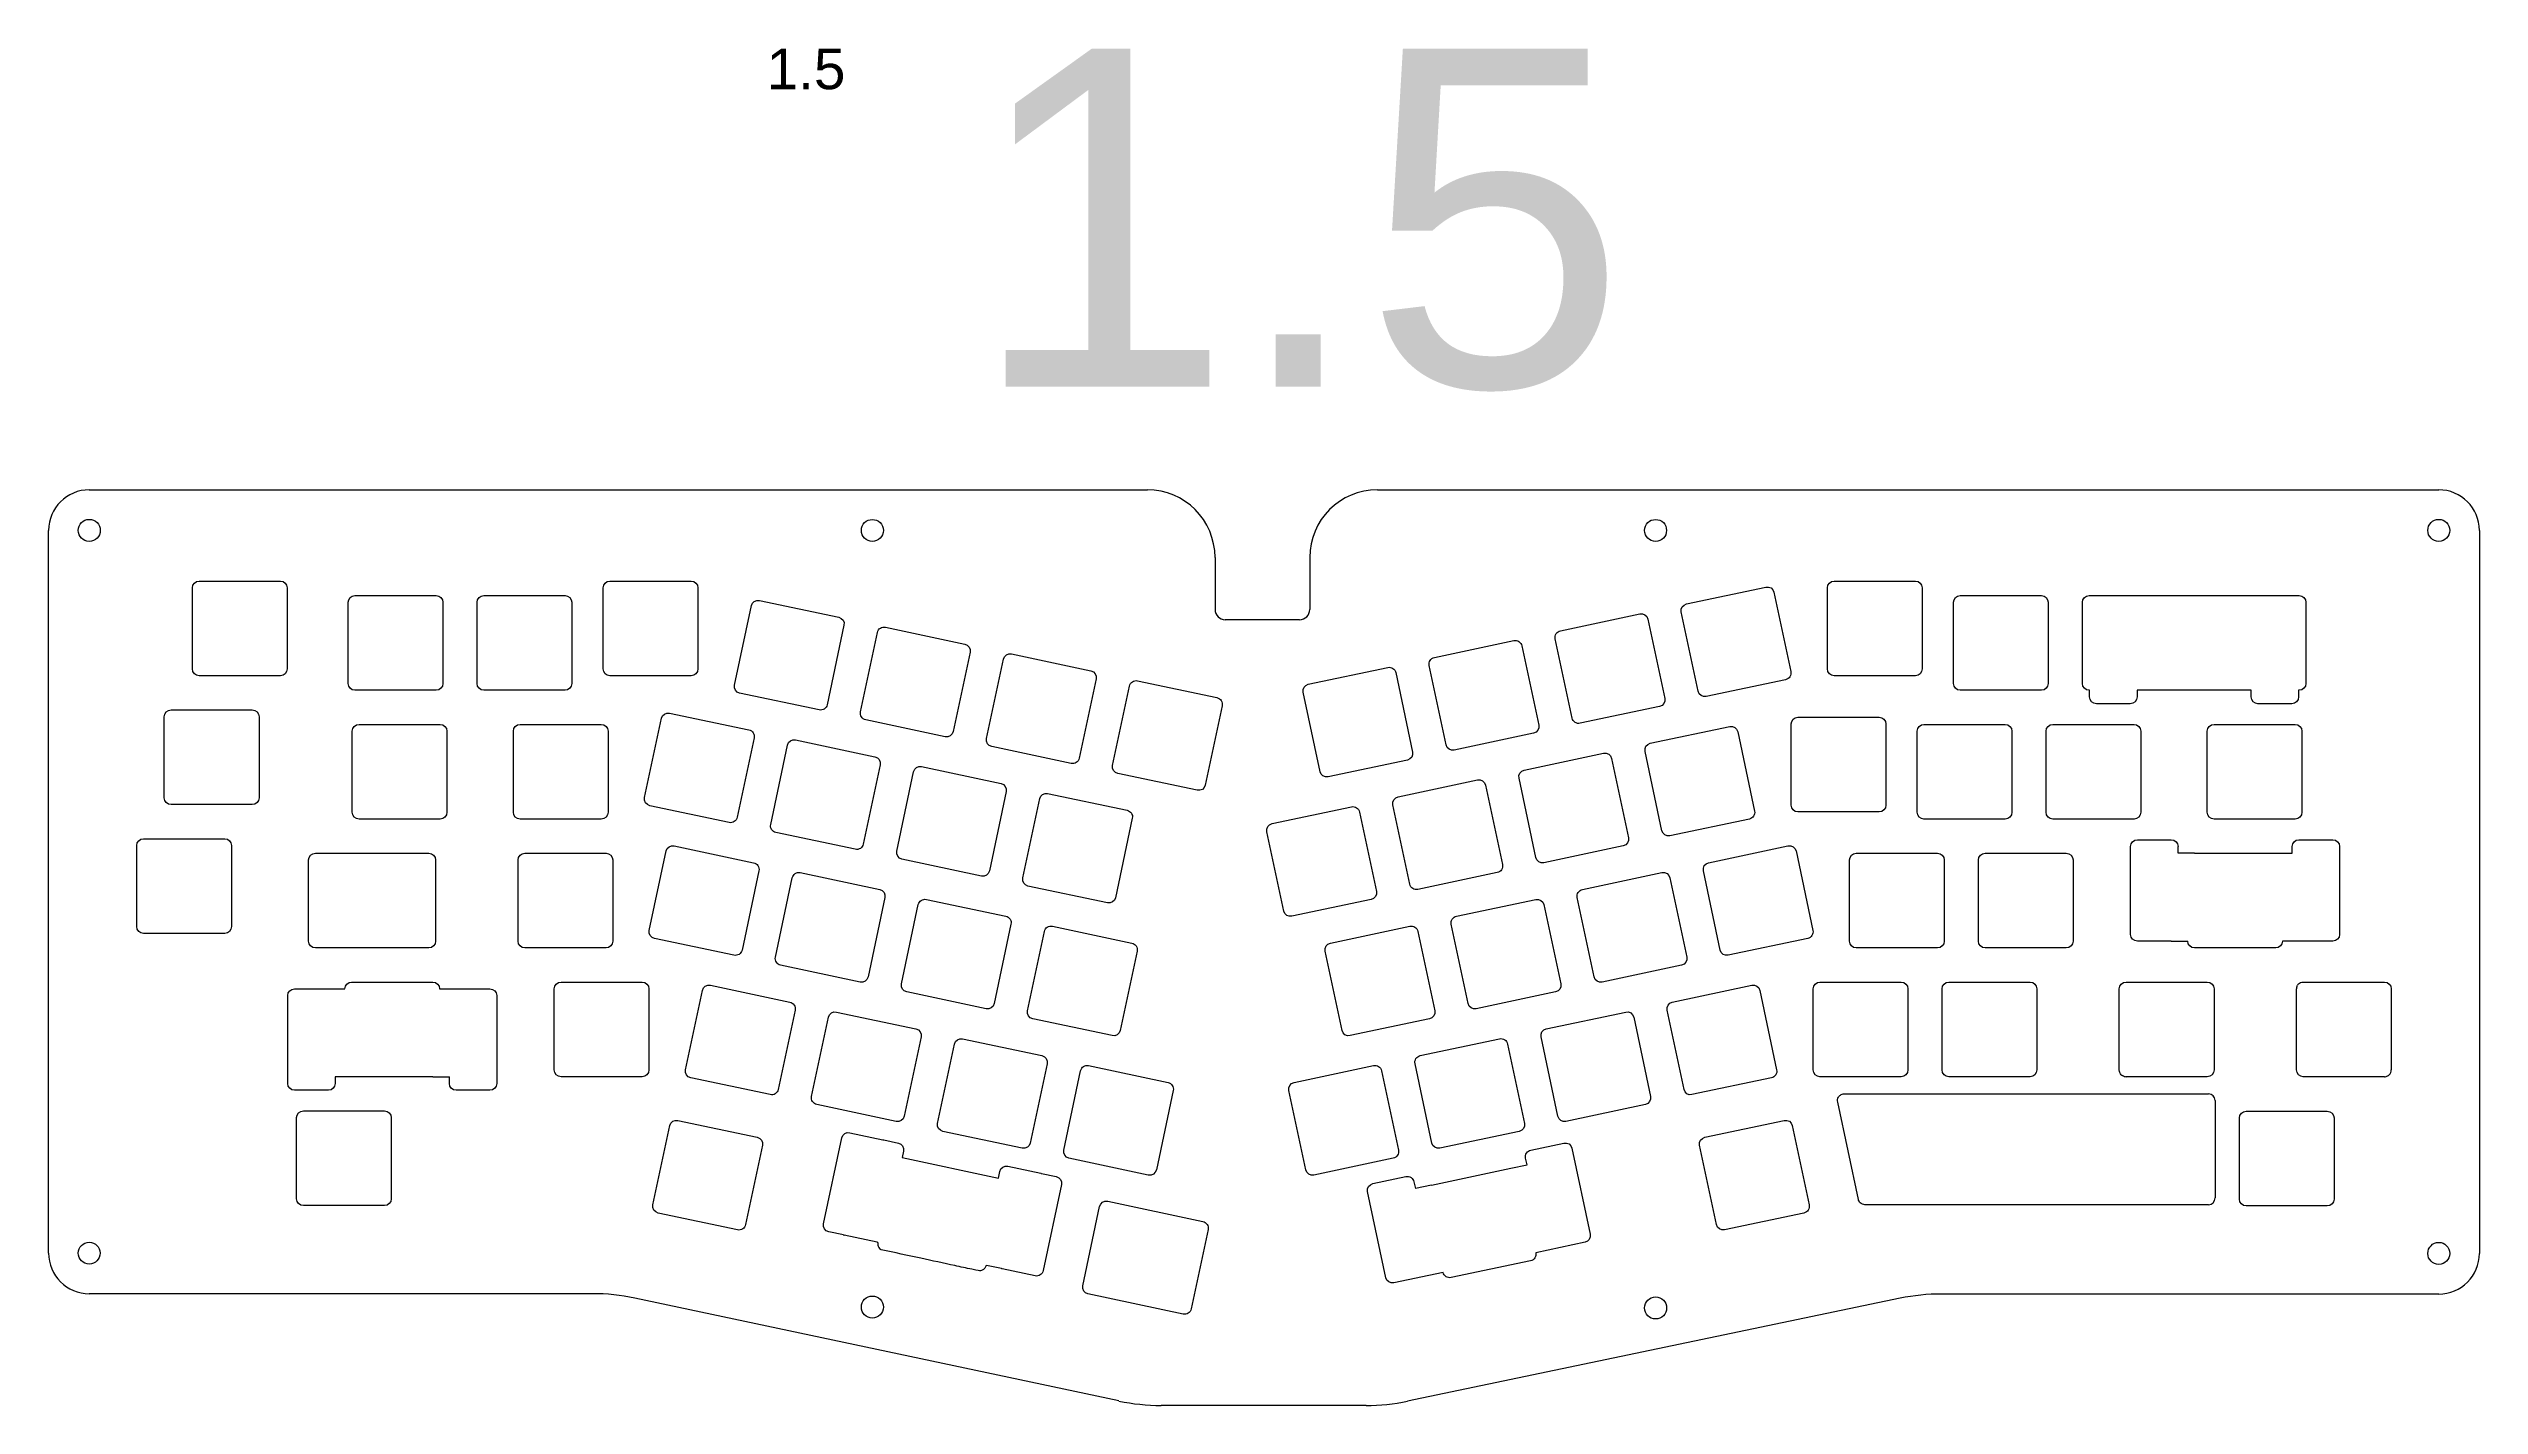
# Model space of a CAD drawing. Header units: millimetres. Extents: x -1511 to 747, y -483 to 541.
# Drawn here: x -406.1 to -46.8, y 69.4 to 270 of the extents above; entities that cross this region are included whole.
import ezdxf

# ---------------------------------------------------------------- set-up
doc = ezdxf.new("R2010")
doc.units = ezdxf.units.MM
doc.layers.get('0').update_dxf_attribs({"lineweight": 25, "true_color": 0xffffff})
doc.styles.add('textstyle0', font='')
doc.styles.add('textstyle1', font='')
doc.styles.get('textstyle0').set_extended_font_data('Arial')
doc.styles.get('textstyle1').set_extended_font_data('Arial')

msp = doc.modelspace()

# ---------------------------------------------------------------- texts
at = {"char_height": 1, "attachment_point": 1}
for s, insert, style in [('\\H6;1.5', (-300, 270), 'textstyle1'), ('\\H50;1.5', (-270, 270), 'textstyle0')]:
    msp.add_mtext(s, dxfattribs=dict(at, insert=insert, style=style))

# ---------------------------------------------------------------- linework, layer by layer
for p, q in [((-400.13, 204.76), (-243.72, 204.76)), ((-209.72, 204.76), (-52.83, 204.76)), ((-406.13, 91.9), (-406.13, 198.76)), ((-46.83, 198.76), (-46.83, 91.85)), ((-233.72, 194.76), (-233.72, 187.06)), ((-219.72, 194.76), (-219.72, 187.06)), ((-383.87, 191.27), (-371.87, 191.27)), ((-323.16, 191.27), (-311.16, 191.27)), ((-142.2, 191.27), (-130.2, 191.27)), ((-384.87, 178.27), (-384.87, 190.27)), ((-370.87, 190.27), (-370.87, 178.27)), ((-361.85, 176.13), (-361.85, 188.13)), ((-360.85, 189.13), (-348.85, 189.13)), ((-347.85, 188.13), (-347.85, 176.13)), ((-342.8, 176.13), (-342.8, 188.13)), ((-341.8, 189.13), (-329.8, 189.13)), ((-328.8, 188.13), (-328.8, 176.13)), ((-324.16, 178.27), (-324.16, 190.27)), ((-310.16, 190.27), (-310.16, 178.27)), ((-304.76, 175.9), (-302.26, 187.64)), ((-301.07, 188.41), (-289.34, 185.91)), ((-164.03, 187.89), (-152.29, 190.38)), ((-151.1, 189.62), (-148.61, 177.88)), ((-143.2, 178.27), (-143.2, 190.27)), ((-129.2, 190.27), (-129.2, 178.27)), ((-124.57, 176.13), (-124.57, 188.13)), ((-123.57, 189.13), (-111.57, 189.13)), ((-110.57, 188.13), (-110.57, 176.13)), ((-105.52, 176.13), (-105.52, 188.13)), ((-104.52, 189.13), (-73.47, 189.13)), ((-72.47, 188.13), (-72.47, 176.13)), ((-288.57, 184.73), (-291.06, 172.99)), ((-286.12, 171.94), (-283.63, 183.67)), ((-282.44, 184.44), (-270.7, 181.95)), ((-221.22, 185.56), (-232.22, 185.56)), ((-182.66, 183.93), (-170.92, 186.43)), ((-169.73, 185.65), (-167.24, 173.92)), ((-162.3, 174.97), (-164.8, 186.7)), ((-269.93, 180.76), (-272.43, 169.03)), ((-267.49, 167.98), (-265, 179.71)), ((-263.81, 180.49), (-252.07, 177.98)), ((-201.29, 179.97), (-189.56, 182.46)), ((-188.37, 181.69), (-185.87, 169.96)), ((-180.94, 171.01), (-183.43, 182.74)), ((-371.87, 177.27), (-383.87, 177.27)), ((-311.16, 177.27), (-323.16, 177.27)), ((-251.3, 176.8), (-253.79, 165.07)), ((-245.17, 176.52), (-233.44, 174.03)), ((-219.93, 176.01), (-208.19, 178.5)), ((-207, 177.73), (-204.51, 165.99)), ((-199.57, 167.04), (-202.06, 178.78)), ((-149.38, 176.69), (-161.12, 174.19)), ((-130.2, 177.27), (-142.2, 177.27)), ((-348.85, 175.13), (-360.85, 175.13)), ((-329.8, 175.13), (-341.8, 175.13)), ((-292.25, 172.22), (-303.99, 174.71)), ((-248.86, 164.01), (-246.36, 175.75)), ((-232.67, 172.84), (-235.16, 161.1)), ((-218.2, 163.08), (-220.7, 174.82)), ((-168.01, 172.73), (-179.75, 170.24)), ((-111.57, 175.13), (-123.57, 175.13)), ((-104.44, 175.13), (-104.52, 175.13)), ((-104.44, 174.13), (-104.44, 175.13)), ((-98.43, 173.13), (-103.43, 173.13)), ((-80.56, 175.13), (-97.44, 175.13)), ((-97.44, 175.13), (-97.44, 174.13)), ((-80.56, 174.13), (-80.56, 175.13)), ((-74.56, 173.13), (-79.56, 173.13)), ((-73.47, 175.13), (-73.56, 175.13)), ((-73.56, 175.13), (-73.56, 174.13)), ((-389.03, 159.22), (-389.03, 171.22)), ((-388.03, 172.22), (-376.03, 172.22)), ((-375.03, 171.22), (-375.03, 159.22)), ((-361.25, 157.08), (-361.25, 169.08)), ((-360.25, 170.08), (-348.25, 170.08)), ((-347.25, 169.08), (-347.25, 157.08)), ((-337.44, 157.08), (-337.44, 169.08)), ((-336.44, 170.08), (-324.44, 170.08)), ((-323.44, 169.08), (-323.44, 157.08)), ((-318.04, 159.25), (-315.54, 170.99)), ((-314.36, 171.75), (-302.62, 169.26)), ((-273.61, 168.25), (-285.35, 170.75)), ((-169.39, 167.28), (-157.65, 169.78)), ((-156.46, 169), (-153.97, 157.27)), ((-148.56, 158.14), (-148.56, 170.14)), ((-147.56, 171.14), (-135.56, 171.14)), ((-134.56, 170.14), (-134.56, 158.14)), ((-129.93, 157.08), (-129.93, 169.08)), ((-128.93, 170.08), (-116.93, 170.08)), ((-115.93, 169.08), (-115.93, 157.08)), ((-110.88, 157.08), (-110.88, 169.08)), ((-109.88, 170.08), (-97.88, 170.08)), ((-96.88, 169.08), (-96.88, 157.08)), ((-87.06, 157.08), (-87.06, 169.08)), ((-86.06, 170.08), (-74.06, 170.08)), ((-73.06, 169.08), (-73.06, 157.08)), ((-301.85, 168.07), (-304.34, 156.34)), ((-299.4, 155.29), (-296.91, 167.02)), ((-295.72, 167.8), (-283.99, 165.3)), ((-254.98, 164.3), (-266.72, 166.79)), ((-186.64, 168.77), (-198.38, 166.28)), ((-188.02, 163.32), (-176.28, 165.81)), ((-167.66, 154.36), (-170.16, 166.09)), ((-283.21, 164.11), (-285.71, 152.38)), ((-280.77, 151.32), (-278.27, 163.07)), ((-277.09, 163.83), (-265.35, 161.34)), ((-236.35, 160.33), (-248.09, 162.83)), ((-205.28, 164.81), (-217.02, 162.31)), ((-206.65, 159.36), (-194.92, 161.86)), ((-186.29, 150.39), (-188.79, 162.13)), ((-175.1, 165.04), (-172.6, 153.3)), ((-376.03, 158.22), (-388.03, 158.22)), ((-264.58, 160.15), (-267.08, 148.41)), ((-262.13, 147.37), (-259.64, 159.1)), ((-258.46, 159.87), (-246.72, 157.38)), ((-204.93, 146.44), (-207.43, 158.17)), ((-193.73, 161.08), (-191.24, 149.35)), ((-348.25, 156.08), (-360.25, 156.08)), ((-324.44, 156.08), (-336.44, 156.08)), ((-305.53, 155.57), (-317.27, 158.06)), ((-245.95, 156.19), (-248.44, 144.45)), ((-225.29, 155.4), (-213.55, 157.89)), ((-212.36, 157.12), (-209.87, 145.38)), ((-154.74, 156.08), (-166.48, 153.59)), ((-135.56, 157.14), (-147.56, 157.14)), ((-116.93, 156.08), (-128.93, 156.08)), ((-97.88, 156.08), (-109.88, 156.08)), ((-74.06, 156.08), (-86.06, 156.08)), ((-393.1, 140.17), (-393.1, 152.17)), ((-392.1, 153.17), (-380.1, 153.17)), ((-379.1, 152.17), (-379.1, 140.17)), ((-366.7, 151.03), (-349.94, 151.03)), ((-335.74, 151.03), (-323.74, 151.03)), ((-317.34, 139.62), (-314.84, 151.36)), ((-313.65, 152.13), (-301.92, 149.63)), ((-286.9, 151.61), (-298.63, 154.1)), ((-223.56, 142.47), (-226.06, 154.21)), ((-173.37, 152.12), (-185.11, 149.62)), ((-160.77, 149.63), (-149.03, 152.13)), ((-147.84, 151.36), (-145.35, 139.62)), ((-138.94, 151.03), (-126.94, 151.03)), ((-119.89, 151.03), (-107.89, 151.03)), ((-98.38, 139.03), (-98.38, 152.03)), ((-97.38, 153.03), (-92.38, 153.03)), ((-91.38, 151.03), (-91.38, 152.03)), ((-88.94, 151.03), (-91.38, 151.03)), ((-88.94, 151.03), (-76.94, 151.03)), ((-76.94, 151.03), (-74.5, 151.03)), ((-74.5, 151.03), (-74.5, 152.03)), ((-73.5, 153.03), (-68.51, 153.03)), ((-67.5, 152.03), (-67.5, 139.03)), ((-367.7, 138.03), (-367.7, 150.03)), ((-348.94, 150.03), (-348.94, 138.03)), ((-336.74, 138.03), (-336.74, 150.03)), ((-322.74, 150.03), (-322.74, 138.03)), ((-301.15, 148.44), (-303.64, 136.71)), ((-298.7, 135.66), (-296.21, 147.39)), ((-295.02, 148.16), (-283.28, 145.67)), ((-268.26, 147.65), (-280, 150.14)), ((-192.01, 148.16), (-203.74, 145.67)), ((-179.4, 145.67), (-167.66, 148.16)), ((-166.48, 147.39), (-163.98, 135.66)), ((-159.04, 136.71), (-161.54, 148.44)), ((-139.94, 138.03), (-139.94, 150.03)), ((-125.94, 150.03), (-125.94, 138.03)), ((-120.89, 138.03), (-120.89, 150.03)), ((-106.89, 150.03), (-106.89, 138.03)), ((-282.51, 144.48), (-285.01, 132.74)), ((-276.39, 144.2), (-264.65, 141.71)), ((-249.63, 143.68), (-261.37, 146.18)), ((-210.64, 144.2), (-222.38, 141.7)), ((-198.03, 141.71), (-186.29, 144.2)), ((-177.68, 132.74), (-180.17, 144.48)), ((-280.07, 131.7), (-277.58, 143.43)), ((-263.88, 140.52), (-266.37, 128.79)), ((-257.75, 140.24), (-246.02, 137.75)), ((-216.67, 137.75), (-204.93, 140.24)), ((-196.31, 128.79), (-198.8, 140.52)), ((-185.11, 143.43), (-182.61, 131.7)), ((-380.1, 139.17), (-392.1, 139.17)), ((-349.94, 137.03), (-366.7, 137.03)), ((-323.74, 137.03), (-335.74, 137.03)), ((-304.83, 135.94), (-316.57, 138.43)), ((-261.44, 127.73), (-258.94, 139.47)), ((-245.25, 136.56), (-247.74, 124.82)), ((-214.94, 124.82), (-217.44, 136.56)), ((-203.74, 139.47), (-201.25, 127.73)), ((-146.12, 138.43), (-157.86, 135.94)), ((-126.94, 137.03), (-138.94, 137.03)), ((-107.89, 137.03), (-119.89, 137.03)), ((-92.38, 138.03), (-97.38, 138.03)), ((-92.38, 138.03), (-89.94, 138.03)), ((-76.94, 137.03), (-88.94, 137.03)), ((-73.5, 138.03), (-75.94, 138.03)), ((-68.51, 138.03), (-73.5, 138.03)), ((-286.19, 131.98), (-297.93, 134.47)), ((-164.75, 134.47), (-176.49, 131.98)), ((-370.78, 116.98), (-370.78, 129.98)), ((-369.78, 130.98), (-364.78, 130.98)), ((-364.78, 130.98), (-362.34, 130.98)), ((-361.34, 131.98), (-349.34, 131.98)), ((-348.34, 130.98), (-345.9, 130.98)), ((-345.9, 130.98), (-340.9, 130.98)), ((-339.9, 129.98), (-339.9, 116.98)), ((-331.39, 118.98), (-331.39, 130.98)), ((-330.39, 131.98), (-318.39, 131.98)), ((-317.39, 130.98), (-317.39, 118.98)), ((-311.99, 119.01), (-309.49, 130.74)), ((-308.31, 131.52), (-296.57, 129.02)), ((-267.56, 128.01), (-279.3, 130.51)), ((-183.38, 130.51), (-195.12, 128.01)), ((-166.13, 129.02), (-154.39, 131.52)), ((-153.2, 130.74), (-150.71, 119.01)), ((-145.3, 118.98), (-145.3, 130.98)), ((-144.3, 131.98), (-132.3, 131.98)), ((-131.3, 130.98), (-131.3, 118.98)), ((-126.25, 118.98), (-126.25, 130.98)), ((-125.25, 131.98), (-113.25, 131.98)), ((-112.25, 130.98), (-112.25, 118.98)), ((-100.06, 118.98), (-100.06, 130.98)), ((-99.06, 131.98), (-87.06, 131.98)), ((-86.06, 130.98), (-86.06, 118.98)), ((-73.86, 118.98), (-73.86, 130.98)), ((-72.86, 131.98), (-60.86, 131.98)), ((-59.86, 130.98), (-59.86, 118.98)), ((-295.8, 127.83), (-298.29, 116.1)), ((-293.35, 115.05), (-290.86, 126.79)), ((-289.67, 127.55), (-277.94, 125.06)), ((-248.93, 124.06), (-260.67, 126.55)), ((-202.02, 126.55), (-213.76, 124.06)), ((-184.76, 125.06), (-173.02, 127.55)), ((-171.84, 126.79), (-169.34, 115.05)), ((-164.4, 116.1), (-166.9, 127.83)), ((-277.16, 123.88), (-279.66, 112.13)), ((-274.72, 111.09), (-272.22, 122.82)), ((-271.04, 123.59), (-259.3, 121.1)), ((-203.39, 121.1), (-191.66, 123.59)), ((-190.47, 122.82), (-187.97, 111.09)), ((-183.03, 112.13), (-185.53, 123.88)), ((-258.53, 119.91), (-261.03, 108.18)), ((-256.08, 107.13), (-253.59, 118.86)), ((-252.4, 119.63), (-240.67, 117.14)), ((-222.03, 117.14), (-210.29, 119.63)), ((-209.1, 118.86), (-206.61, 107.13)), ((-201.67, 108.18), (-204.16, 119.91)), ((-364.78, 115.98), (-369.78, 115.98)), ((-363.78, 117.98), (-363.78, 116.98)), ((-361.34, 117.98), (-363.78, 117.98)), ((-349.34, 117.98), (-361.34, 117.98)), ((-349.34, 117.98), (-346.9, 117.98)), ((-346.9, 116.98), (-346.9, 117.98)), ((-340.9, 115.98), (-345.9, 115.98)), ((-318.39, 117.98), (-330.39, 117.98)), ((-299.48, 115.33), (-311.22, 117.82)), ((-239.9, 115.95), (-242.39, 104.21)), ((-220.3, 104.21), (-222.8, 115.95)), ((-151.48, 117.82), (-163.22, 115.33)), ((-132.3, 117.98), (-144.3, 117.98)), ((-140.7, 115.45), (-86.89, 115.45)), ((-113.25, 117.98), (-125.25, 117.98)), ((-99.66, 118.18), (-99.66, 118.18)), ((-99.53, 118.1), (-99.54, 118.1)), ((-87.06, 117.98), (-99.06, 117.98)), ((-60.86, 117.98), (-72.86, 117.98)), ((-60.38, 118.1), (-60.39, 118.1)), ((-369.48, 99.93), (-369.48, 111.93)), ((-368.48, 112.93), (-356.48, 112.93)), ((-355.48, 111.93), (-355.48, 99.93)), ((-313.11, 111.52), (-301.38, 109.03)), ((-280.85, 111.37), (-292.58, 113.86)), ((-170.11, 113.86), (-181.85, 111.37)), ((-161.32, 109.03), (-149.58, 111.52)), ((-138.63, 99.85), (-141.68, 114.24)), ((-85.89, 114.45), (-85.89, 100.06)), ((-82.31, 99.88), (-82.31, 111.88)), ((-81.31, 112.88), (-69.31, 112.88)), ((-68.31, 111.88), (-68.31, 99.88)), ((-316.8, 99.02), (-314.3, 110.76)), ((-300.61, 107.85), (-303.1, 96.11)), ((-291.6, 96.22), (-288.9, 108.94)), ((-287.71, 109.71), (-282.82, 108.67)), ((-282.7, 108.64), (-280.53, 108.18)), ((-262.21, 107.4), (-273.95, 109.9)), ((-188.75, 109.9), (-200.48, 107.4)), ((-187.04, 107.14), (-182.15, 108.18)), ((-159.59, 96.11), (-162.09, 107.85)), ((-148.39, 110.76), (-145.9, 99.02)), ((-279.76, 106.99), (-279.97, 106.02)), ((-279.97, 106.02), (-265.75, 102.99)), ((-264.35, 104.74), (-259.46, 103.71)), ((-243.58, 103.44), (-255.32, 105.94)), ((-207.38, 105.94), (-219.12, 103.44)), ((-201.72, 101.97), (-189.99, 104.47)), ((-189.99, 104.47), (-187.6, 104.97)), ((-187.6, 104.97), (-187.81, 105.95)), ((-180.96, 107.4), (-178.26, 94.69)), ((-265.75, 102.99), (-265.54, 103.98)), ((-259.35, 103.68), (-257.18, 103.21)), ((-256.41, 102.03), (-259.11, 89.31)), ((-208.46, 88.27), (-211.17, 100.99)), ((-210.4, 102.17), (-205.51, 103.21)), ((-204.32, 102.44), (-204.11, 101.46)), ((-201.72, 101.97), (-204.11, 101.46)), ((-356.48, 98.93), (-368.48, 98.93)), ((-304.29, 95.34), (-316.02, 97.83)), ((-253.28, 87.05), (-250.78, 98.79)), ((-249.59, 99.56), (-235.53, 96.57)), ((-146.67, 97.83), (-158.41, 95.34)), ((-86.89, 99.06), (-137.65, 99.06)), ((-69.31, 98.88), (-81.31, 98.88)), ((-288.66, 94.58), (-290.83, 95.04)), ((-283.65, 93.5), (-288.54, 94.55)), ((-234.76, 95.38), (-237.25, 83.65)), ((-179.03, 93.5), (-186.31, 91.96)), ((-267.57, 90.1), (-267.57, 90.09)), ((-265.3, 89.61), (-267.48, 90.07)), ((-187.08, 90.77), (-198.81, 88.28)), ((-260.3, 88.54), (-265.19, 89.58)), ((-200, 89.05), (-207.28, 87.5)), ((-325.73, 85.9), (-400.13, 85.9)), ((-247.93, 70.04), (-319.5, 85.25)), ((-238.44, 82.88), (-252.5, 85.87)), ((-132.46, 85.22), (-205.26, 70.02)), ((-52.83, 85.85), (-126.33, 85.85)), ((-211.39, 69.38), (-241.69, 69.38))]:
    msp.add_line(p, q)
for centre, radius in [((-400.13, 198.76), 1.63), ((-284.37, 198.76), 1.62), ((-168.6, 198.76), 1.62), ((-52.83, 198.76), 1.63), ((-400.13, 91.9), 1.62), ((-52.83, 91.85), 1.63), ((-284.37, 83.92), 1.63), ((-168.6, 83.8), 1.63)]:
    msp.add_circle(centre, radius)
for centre, radius, start, end in [((-400.13, 198.76), 6, 90, 180), ((-243.72, 194.76), 10, 0, 90), ((-209.72, 194.76), 10, 90, 180), ((-52.83, 198.76), 6, 0, 90), ((-232.22, 187.06), 1.5, 180, 270), ((-221.22, 187.06), 1.5, 270, 0), ((-86.89, 114.45), 1, 0, 90), ((-86.89, 100.06), 1, 270, 0), ((-400.13, 91.9), 6, 180, 270), ((-52.83, 91.85), 6, 270, 0), ((-325.73, 55.9), 30, 78.0043, 90), ((-126.33, 55.85), 30, 90, 101.7943), ((-241.69, 99.38), 30, 258.0043, 270), ((-211.39, 99.38), 30, 270, 281.7943)]:
    msp.add_arc(centre, radius, start, end)
for centre, major_axis, ratio, start_param, end_param in [((-73.51, 131.14), (-0.141, -0.574), 0.559465, 4.610476, 5.12733), ((-73.04, 130.39), (0.23, -1.46), 0.586085, 3.51913, 3.75075), ((-60.78, 119), (0.152, -0.959), 0.939405, 0.58021, 1.404567), ((-99.42, 119.72), (0.71, -1.67), 0.680199, 5.772692, 6.003015), ((-60.84, 118.89), (0.938, 0.211), 0.942037, 4.477952, 4.98992), ((-60.76, 118.57), (0.77, 0.253), 0.723613, 4.975963, 5.352476), ((-288.5, 94.66), (0.283, -0.039), 0.421836, 4.184153, 4.615272)]:
    msp.add_ellipse(centre, major_axis=major_axis, ratio=ratio, start_param=start_param, end_param=end_param)
for points in [[(-384.87, 190.27), (-384.87, 190.82), (-384.42, 191.27), (-383.87, 191.27)], [(-371.87, 191.27), (-371.32, 191.27), (-370.87, 190.82), (-370.87, 190.27)], [(-324.16, 190.27), (-324.16, 190.82), (-323.72, 191.27), (-323.16, 191.27)], [(-311.16, 191.27), (-310.61, 191.27), (-310.16, 190.82), (-310.16, 190.27)], [(-152.29, 190.38), (-151.75, 190.5), (-151.22, 190.16), (-151.1, 189.62)], [(-143.2, 190.27), (-143.2, 190.82), (-142.75, 191.27), (-142.2, 191.27)], [(-130.2, 191.27), (-129.65, 191.27), (-129.2, 190.82), (-129.2, 190.27)], [(-361.85, 188.13), (-361.85, 188.68), (-361.41, 189.13), (-360.85, 189.13)], [(-348.85, 189.13), (-348.3, 189.13), (-347.85, 188.68), (-347.85, 188.13)], [(-342.8, 188.13), (-342.8, 188.68), (-342.36, 189.13), (-341.8, 189.13)], [(-329.8, 189.13), (-329.25, 189.13), (-328.8, 188.68), (-328.8, 188.13)], [(-302.26, 187.64), (-302.15, 188.18), (-301.62, 188.52), (-301.07, 188.41)], [(-164.8, 186.7), (-164.91, 187.24), (-164.57, 187.77), (-164.03, 187.89)], [(-124.57, 188.13), (-124.57, 188.68), (-124.12, 189.13), (-123.57, 189.13)], [(-111.57, 189.13), (-111.02, 189.13), (-110.57, 188.68), (-110.57, 188.13)], [(-105.52, 188.13), (-105.52, 188.68), (-105.07, 189.13), (-104.52, 189.13)], [(-73.47, 189.13), (-72.92, 189.13), (-72.47, 188.68), (-72.47, 188.13)], [(-289.34, 185.91), (-288.8, 185.79), (-288.45, 185.27), (-288.57, 184.73)], [(-283.63, 183.67), (-283.51, 184.21), (-282.98, 184.56), (-282.44, 184.44)], [(-183.43, 182.74), (-183.55, 183.28), (-183.2, 183.82), (-182.66, 183.93)], [(-170.92, 186.43), (-170.38, 186.54), (-169.85, 186.19), (-169.73, 185.65)], [(-270.7, 181.95), (-270.16, 181.83), (-269.82, 181.3), (-269.93, 180.76)], [(-265, 179.71), (-264.88, 180.25), (-264.35, 180.6), (-263.81, 180.49)], [(-202.06, 178.78), (-202.18, 179.32), (-201.83, 179.85), (-201.29, 179.97)], [(-189.56, 182.46), (-189.01, 182.58), (-188.48, 182.23), (-188.37, 181.69)], [(-383.87, 177.27), (-384.42, 177.27), (-384.87, 177.72), (-384.87, 178.27)], [(-370.87, 178.27), (-370.87, 177.72), (-371.32, 177.27), (-371.87, 177.27)], [(-360.85, 175.13), (-361.41, 175.13), (-361.85, 175.58), (-361.85, 176.13)], [(-347.85, 176.13), (-347.85, 175.58), (-348.3, 175.13), (-348.85, 175.13)], [(-341.8, 175.13), (-342.36, 175.13), (-342.8, 175.58), (-342.8, 176.13)], [(-328.8, 176.13), (-328.8, 175.58), (-329.25, 175.13), (-329.8, 175.13)], [(-323.16, 177.27), (-323.72, 177.27), (-324.16, 177.72), (-324.16, 178.27)], [(-310.16, 178.27), (-310.16, 177.72), (-310.61, 177.27), (-311.16, 177.27)], [(-252.07, 177.98), (-251.53, 177.87), (-251.18, 177.34), (-251.3, 176.8)], [(-246.36, 175.75), (-246.25, 176.29), (-245.72, 176.64), (-245.17, 176.52)], [(-208.19, 178.5), (-207.65, 178.62), (-207.12, 178.27), (-207, 177.73)], [(-148.61, 177.88), (-148.49, 177.34), (-148.84, 176.81), (-149.38, 176.69)], [(-142.2, 177.27), (-142.75, 177.27), (-143.2, 177.72), (-143.2, 178.27)], [(-129.2, 178.27), (-129.2, 177.72), (-129.65, 177.27), (-130.2, 177.27)], [(-123.57, 175.13), (-124.12, 175.13), (-124.57, 175.58), (-124.57, 176.13)], [(-110.57, 176.13), (-110.57, 175.58), (-111.02, 175.13), (-111.57, 175.13)], [(-104.52, 175.13), (-105.07, 175.13), (-105.52, 175.58), (-105.52, 176.13)], [(-72.47, 176.13), (-72.47, 175.58), (-72.92, 175.13), (-73.47, 175.13)], [(-303.99, 174.71), (-304.53, 174.82), (-304.87, 175.35), (-304.76, 175.9)], [(-291.06, 172.99), (-291.18, 172.44), (-291.71, 172.1), (-292.25, 172.22)], [(-233.44, 174.03), (-232.9, 173.91), (-232.55, 173.38), (-232.67, 172.84)], [(-220.7, 174.82), (-220.81, 175.36), (-220.47, 175.89), (-219.93, 176.01)], [(-167.24, 173.92), (-167.13, 173.38), (-167.47, 172.84), (-168.01, 172.73)], [(-161.12, 174.19), (-161.66, 174.08), (-162.19, 174.42), (-162.3, 174.97)], [(-103.43, 173.13), (-103.99, 173.13), (-104.44, 173.57), (-104.44, 174.13)], [(-97.44, 174.13), (-97.44, 173.57), (-97.88, 173.13), (-98.43, 173.13)], [(-79.56, 173.13), (-80.11, 173.13), (-80.56, 173.57), (-80.56, 174.13)], [(-73.56, 174.13), (-73.56, 173.57), (-74.01, 173.13), (-74.56, 173.13)], [(-389.03, 171.22), (-389.03, 171.77), (-388.58, 172.22), (-388.03, 172.22)], [(-376.03, 172.22), (-375.48, 172.22), (-375.03, 171.77), (-375.03, 171.22)], [(-361.25, 169.08), (-361.25, 169.63), (-360.8, 170.08), (-360.25, 170.08)], [(-348.25, 170.08), (-347.7, 170.08), (-347.25, 169.63), (-347.25, 169.08)], [(-337.44, 169.08), (-337.44, 169.63), (-336.99, 170.08), (-336.44, 170.08)], [(-324.44, 170.08), (-323.89, 170.08), (-323.44, 169.63), (-323.44, 169.08)], [(-315.54, 170.99), (-315.43, 171.52), (-314.9, 171.87), (-314.36, 171.75)], [(-302.62, 169.26), (-302.08, 169.15), (-301.73, 168.61), (-301.85, 168.07)], [(-285.35, 170.75), (-285.89, 170.87), (-286.24, 171.4), (-286.12, 171.94)], [(-272.43, 169.03), (-272.54, 168.48), (-273.07, 168.14), (-273.61, 168.25)], [(-185.87, 169.96), (-185.76, 169.42), (-186.1, 168.89), (-186.64, 168.77)], [(-179.75, 170.24), (-180.29, 170.12), (-180.82, 170.47), (-180.94, 171.01)], [(-157.65, 169.78), (-157.11, 169.89), (-156.58, 169.55), (-156.46, 169)], [(-148.56, 170.14), (-148.56, 170.69), (-148.11, 171.14), (-147.56, 171.14)], [(-135.56, 171.14), (-135.01, 171.14), (-134.56, 170.69), (-134.56, 170.14)], [(-129.93, 169.08), (-129.93, 169.63), (-129.48, 170.08), (-128.93, 170.08)], [(-116.93, 170.08), (-116.38, 170.08), (-115.93, 169.63), (-115.93, 169.08)], [(-110.88, 169.08), (-110.88, 169.63), (-110.43, 170.08), (-109.88, 170.08)], [(-97.88, 170.08), (-97.33, 170.08), (-96.88, 169.63), (-96.88, 169.08)], [(-87.06, 169.08), (-87.06, 169.63), (-86.61, 170.08), (-86.06, 170.08)], [(-74.06, 170.08), (-73.51, 170.08), (-73.06, 169.63), (-73.06, 169.08)], [(-296.91, 167.02), (-296.79, 167.56), (-296.26, 167.91), (-295.72, 167.8)], [(-283.99, 165.3), (-283.44, 165.19), (-283.1, 164.65), (-283.21, 164.11)], [(-266.72, 166.79), (-267.26, 166.9), (-267.6, 167.44), (-267.49, 167.98)], [(-204.51, 165.99), (-204.4, 165.45), (-204.74, 164.92), (-205.28, 164.81)], [(-198.38, 166.28), (-198.92, 166.16), (-199.45, 166.5), (-199.57, 167.04)], [(-176.28, 165.81), (-175.74, 165.93), (-175.21, 165.58), (-175.1, 165.04)], [(-170.16, 166.09), (-170.27, 166.64), (-169.93, 167.16), (-169.39, 167.28)], [(-278.27, 163.07), (-278.16, 163.61), (-277.63, 163.95), (-277.09, 163.83)], [(-253.79, 165.07), (-253.91, 164.53), (-254.44, 164.18), (-254.98, 164.3)], [(-248.09, 162.83), (-248.63, 162.95), (-248.97, 163.47), (-248.86, 164.01)], [(-217.02, 162.31), (-217.56, 162.2), (-218.09, 162.54), (-218.2, 163.08)], [(-194.92, 161.86), (-194.38, 161.97), (-193.84, 161.62), (-193.73, 161.08)], [(-188.79, 162.13), (-188.9, 162.67), (-188.56, 163.21), (-188.02, 163.32)], [(-388.03, 158.22), (-388.58, 158.22), (-389.03, 158.67), (-389.03, 159.22)], [(-375.03, 159.22), (-375.03, 158.67), (-375.48, 158.22), (-376.03, 158.22)], [(-317.27, 158.06), (-317.81, 158.18), (-318.15, 158.71), (-318.04, 159.25)], [(-265.35, 161.34), (-264.81, 161.22), (-264.47, 160.69), (-264.58, 160.15)], [(-259.64, 159.1), (-259.53, 159.64), (-258.99, 159.99), (-258.46, 159.87)], [(-235.16, 161.1), (-235.28, 160.56), (-235.81, 160.22), (-236.35, 160.33)], [(-207.43, 158.17), (-207.54, 158.71), (-207.19, 159.24), (-206.65, 159.36)], [(-147.56, 157.14), (-148.11, 157.14), (-148.56, 157.59), (-148.56, 158.14)], [(-134.56, 158.14), (-134.56, 157.59), (-135.01, 157.14), (-135.56, 157.14)], [(-360.25, 156.08), (-360.8, 156.08), (-361.25, 156.53), (-361.25, 157.08)], [(-347.25, 157.08), (-347.25, 156.53), (-347.7, 156.08), (-348.25, 156.08)], [(-336.44, 156.08), (-336.99, 156.08), (-337.44, 156.53), (-337.44, 157.08)], [(-323.44, 157.08), (-323.44, 156.53), (-323.89, 156.08), (-324.44, 156.08)], [(-304.34, 156.34), (-304.46, 155.79), (-304.99, 155.45), (-305.53, 155.57)], [(-298.63, 154.1), (-299.17, 154.21), (-299.52, 154.75), (-299.4, 155.29)], [(-246.72, 157.38), (-246.17, 157.26), (-245.83, 156.73), (-245.95, 156.19)], [(-226.06, 154.21), (-226.17, 154.75), (-225.83, 155.28), (-225.29, 155.4)], [(-213.55, 157.89), (-213.01, 158.01), (-212.48, 157.66), (-212.36, 157.12)], [(-153.97, 157.27), (-153.85, 156.73), (-154.2, 156.2), (-154.74, 156.08)], [(-128.93, 156.08), (-129.48, 156.08), (-129.93, 156.53), (-129.93, 157.08)], [(-115.93, 157.08), (-115.93, 156.53), (-116.38, 156.08), (-116.93, 156.08)], [(-109.88, 156.08), (-110.43, 156.08), (-110.88, 156.53), (-110.88, 157.08)], [(-96.88, 157.08), (-96.88, 156.53), (-97.33, 156.08), (-97.88, 156.08)], [(-86.06, 156.08), (-86.61, 156.08), (-87.06, 156.53), (-87.06, 157.08)], [(-73.06, 157.08), (-73.06, 156.53), (-73.51, 156.08), (-74.06, 156.08)], [(-393.1, 152.17), (-393.1, 152.72), (-392.66, 153.17), (-392.1, 153.17)], [(-380.1, 153.17), (-379.55, 153.17), (-379.1, 152.72), (-379.1, 152.17)], [(-367.7, 150.03), (-367.7, 150.58), (-367.26, 151.03), (-366.7, 151.03)], [(-349.94, 151.03), (-349.39, 151.03), (-348.94, 150.58), (-348.94, 150.03)], [(-336.74, 150.03), (-336.74, 150.58), (-336.3, 151.03), (-335.74, 151.03)], [(-323.74, 151.03), (-323.19, 151.03), (-322.74, 150.58), (-322.74, 150.03)], [(-314.84, 151.36), (-314.73, 151.89), (-314.2, 152.24), (-313.65, 152.13)], [(-285.71, 152.38), (-285.82, 151.84), (-286.36, 151.49), (-286.9, 151.61)], [(-280, 150.14), (-280.54, 150.26), (-280.88, 150.79), (-280.77, 151.32)], [(-172.6, 153.3), (-172.49, 152.77), (-172.83, 152.23), (-173.37, 152.12)], [(-166.48, 153.59), (-167.01, 153.47), (-167.55, 153.82), (-167.66, 154.36)], [(-149.03, 152.13), (-148.49, 152.24), (-147.96, 151.89), (-147.84, 151.36)], [(-139.94, 150.03), (-139.94, 150.58), (-139.49, 151.03), (-138.94, 151.03)], [(-126.94, 151.03), (-126.39, 151.03), (-125.94, 150.58), (-125.94, 150.03)], [(-120.89, 150.03), (-120.89, 150.58), (-120.44, 151.03), (-119.89, 151.03)], [(-107.89, 151.03), (-107.34, 151.03), (-106.89, 150.58), (-106.89, 150.03)], [(-98.38, 152.03), (-98.38, 152.58), (-97.93, 153.03), (-97.38, 153.03)], [(-92.38, 153.03), (-91.83, 153.03), (-91.38, 152.58), (-91.38, 152.03)], [(-74.5, 152.03), (-74.5, 152.58), (-74.06, 153.03), (-73.5, 153.03)], [(-68.51, 153.03), (-67.95, 153.03), (-67.5, 152.58), (-67.5, 152.03)], [(-301.92, 149.63), (-301.38, 149.51), (-301.03, 148.98), (-301.15, 148.44)], [(-296.21, 147.39), (-296.09, 147.93), (-295.56, 148.28), (-295.02, 148.16)], [(-267.08, 148.41), (-267.19, 147.87), (-267.72, 147.53), (-268.26, 147.65)], [(-261.37, 146.18), (-261.91, 146.29), (-262.25, 146.82), (-262.13, 147.37)], [(-191.24, 149.35), (-191.12, 148.81), (-191.47, 148.27), (-192.01, 148.16)], [(-185.11, 149.62), (-185.65, 149.51), (-186.18, 149.86), (-186.29, 150.39)], [(-167.66, 148.16), (-167.12, 148.28), (-166.59, 147.93), (-166.48, 147.39)], [(-161.54, 148.44), (-161.65, 148.98), (-161.31, 149.51), (-160.77, 149.63)], [(-283.28, 145.67), (-282.74, 145.55), (-282.4, 145.02), (-282.51, 144.48)], [(-277.58, 143.43), (-277.46, 143.97), (-276.93, 144.32), (-276.39, 144.2)], [(-248.44, 144.45), (-248.56, 143.91), (-249.09, 143.57), (-249.63, 143.68)], [(-209.87, 145.38), (-209.75, 144.84), (-210.1, 144.32), (-210.64, 144.2)], [(-203.74, 145.67), (-204.28, 145.55), (-204.82, 145.9), (-204.93, 146.44)], [(-186.29, 144.2), (-185.75, 144.32), (-185.23, 143.97), (-185.11, 143.43)], [(-180.17, 144.48), (-180.29, 145.02), (-179.94, 145.55), (-179.4, 145.67)], [(-392.1, 139.17), (-392.66, 139.17), (-393.1, 139.62), (-393.1, 140.17)], [(-379.1, 140.17), (-379.1, 139.62), (-379.55, 139.17), (-380.1, 139.17)], [(-264.65, 141.71), (-264.11, 141.6), (-263.76, 141.06), (-263.88, 140.52)], [(-258.94, 139.47), (-258.83, 140.01), (-258.3, 140.36), (-257.75, 140.24)], [(-222.38, 141.7), (-222.92, 141.59), (-223.45, 141.93), (-223.56, 142.47)], [(-204.93, 140.24), (-204.39, 140.36), (-203.86, 140.01), (-203.74, 139.47)], [(-198.8, 140.52), (-198.92, 141.06), (-198.57, 141.6), (-198.03, 141.71)], [(-366.7, 137.03), (-367.26, 137.03), (-367.7, 137.48), (-367.7, 138.03)], [(-348.94, 138.03), (-348.94, 137.48), (-349.39, 137.03), (-349.94, 137.03)], [(-335.74, 137.03), (-336.3, 137.03), (-336.74, 137.48), (-336.74, 138.03)], [(-322.74, 138.03), (-322.74, 137.48), (-323.19, 137.03), (-323.74, 137.03)], [(-316.57, 138.43), (-317.11, 138.55), (-317.45, 139.08), (-317.34, 139.62)], [(-303.64, 136.71), (-303.76, 136.17), (-304.29, 135.82), (-304.83, 135.94)], [(-246.02, 137.75), (-245.48, 137.63), (-245.13, 137.1), (-245.25, 136.56)], [(-217.44, 136.56), (-217.55, 137.1), (-217.21, 137.63), (-216.67, 137.75)], [(-157.86, 135.94), (-158.4, 135.82), (-158.93, 136.17), (-159.04, 136.71)], [(-145.35, 139.62), (-145.23, 139.08), (-145.58, 138.55), (-146.12, 138.43)], [(-138.94, 137.03), (-139.49, 137.03), (-139.94, 137.48), (-139.94, 138.03)], [(-125.94, 138.03), (-125.94, 137.48), (-126.39, 137.03), (-126.94, 137.03)], [(-119.89, 137.03), (-120.44, 137.03), (-120.89, 137.48), (-120.89, 138.03)], [(-106.89, 138.03), (-106.89, 137.48), (-107.34, 137.03), (-107.89, 137.03)], [(-97.38, 138.03), (-97.93, 138.03), (-98.38, 138.48), (-98.38, 139.03)], [(-88.94, 137.03), (-89.5, 137.03), (-89.94, 137.48), (-89.94, 138.03)], [(-75.94, 138.03), (-75.94, 137.48), (-76.39, 137.03), (-76.94, 137.03)], [(-67.5, 139.03), (-67.5, 138.48), (-67.95, 138.03), (-68.51, 138.03)], [(-297.93, 134.47), (-298.47, 134.59), (-298.82, 135.11), (-298.7, 135.66)], [(-163.98, 135.66), (-163.87, 135.11), (-164.21, 134.59), (-164.75, 134.47)], [(-370.78, 129.98), (-370.78, 130.53), (-370.33, 130.98), (-369.78, 130.98)], [(-362.34, 130.98), (-362.34, 131.53), (-361.89, 131.98), (-361.34, 131.98)], [(-349.34, 131.98), (-348.79, 131.98), (-348.34, 131.53), (-348.34, 130.98)], [(-340.9, 130.98), (-340.35, 130.98), (-339.9, 130.53), (-339.9, 129.98)], [(-331.39, 130.98), (-331.39, 131.53), (-330.94, 131.98), (-330.39, 131.98)], [(-318.39, 131.98), (-317.84, 131.98), (-317.39, 131.53), (-317.39, 130.98)], [(-309.49, 130.74), (-309.38, 131.28), (-308.85, 131.63), (-308.31, 131.52)], [(-285.01, 132.74), (-285.12, 132.2), (-285.65, 131.86), (-286.19, 131.98)], [(-279.3, 130.51), (-279.84, 130.62), (-280.18, 131.15), (-280.07, 131.7)], [(-182.61, 131.7), (-182.5, 131.15), (-182.84, 130.62), (-183.38, 130.51)], [(-176.49, 131.98), (-177.03, 131.86), (-177.56, 132.2), (-177.68, 132.74)], [(-154.39, 131.52), (-153.85, 131.63), (-153.32, 131.28), (-153.2, 130.74)], [(-145.3, 130.98), (-145.3, 131.53), (-144.85, 131.98), (-144.3, 131.98)], [(-132.3, 131.98), (-131.75, 131.98), (-131.3, 131.53), (-131.3, 130.98)], [(-126.25, 130.98), (-126.25, 131.53), (-125.8, 131.98), (-125.25, 131.98)], [(-113.25, 131.98), (-112.7, 131.98), (-112.25, 131.53), (-112.25, 130.98)], [(-100.06, 130.98), (-100.06, 131.53), (-99.61, 131.98), (-99.06, 131.98)], [(-87.06, 131.98), (-86.51, 131.98), (-86.06, 131.53), (-86.06, 130.98)], [(-73.81, 131.28), (-73.79, 131.36), (-73.76, 131.43), (-73.72, 131.5)], [(-73.57, 131.69), (-73.39, 131.87), (-73.14, 131.98), (-72.86, 131.98)], [(-60.86, 131.98), (-60.31, 131.98), (-59.86, 131.53), (-59.86, 130.98)], [(-296.57, 129.02), (-296.03, 128.91), (-295.68, 128.37), (-295.8, 127.83)], [(-290.86, 126.79), (-290.74, 127.33), (-290.21, 127.67), (-289.67, 127.55)], [(-266.37, 128.79), (-266.49, 128.24), (-267.02, 127.9), (-267.56, 128.01)], [(-260.67, 126.55), (-261.21, 126.66), (-261.55, 127.19), (-261.44, 127.73)], [(-201.25, 127.73), (-201.14, 127.19), (-201.48, 126.66), (-202.02, 126.55)], [(-195.12, 128.01), (-195.66, 127.9), (-196.19, 128.24), (-196.31, 128.79)], [(-173.02, 127.55), (-172.48, 127.67), (-171.95, 127.33), (-171.84, 126.79)], [(-166.9, 127.83), (-167.01, 128.37), (-166.67, 128.91), (-166.13, 129.02)], [(-277.94, 125.06), (-277.4, 124.94), (-277.05, 124.42), (-277.16, 123.88)], [(-272.22, 122.82), (-272.11, 123.36), (-271.58, 123.71), (-271.04, 123.59)], [(-247.74, 124.82), (-247.86, 124.28), (-248.39, 123.94), (-248.93, 124.06)], [(-213.76, 124.06), (-214.3, 123.94), (-214.83, 124.28), (-214.94, 124.82)], [(-191.66, 123.59), (-191.12, 123.71), (-190.58, 123.36), (-190.47, 122.82)], [(-185.53, 123.88), (-185.65, 124.42), (-185.3, 124.94), (-184.76, 125.06)], [(-330.39, 117.98), (-330.94, 117.98), (-331.39, 118.43), (-331.39, 118.98)], [(-317.39, 118.98), (-317.39, 118.43), (-317.84, 117.98), (-318.39, 117.98)], [(-311.22, 117.82), (-311.76, 117.93), (-312.1, 118.47), (-311.99, 119.01)], [(-259.3, 121.1), (-258.76, 120.98), (-258.42, 120.45), (-258.53, 119.91)], [(-253.59, 118.86), (-253.48, 119.4), (-252.94, 119.75), (-252.4, 119.63)], [(-210.29, 119.63), (-209.75, 119.75), (-209.22, 119.4), (-209.1, 118.86)], [(-204.16, 119.91), (-204.28, 120.45), (-203.93, 120.98), (-203.39, 121.1)], [(-150.71, 119.01), (-150.59, 118.47), (-150.94, 117.93), (-151.48, 117.82)], [(-144.3, 117.98), (-144.85, 117.98), (-145.3, 118.43), (-145.3, 118.98)], [(-131.3, 118.98), (-131.3, 118.43), (-131.75, 117.98), (-132.3, 117.98)], [(-125.25, 117.98), (-125.8, 117.98), (-126.25, 118.43), (-126.25, 118.98)], [(-112.25, 118.98), (-112.25, 118.43), (-112.7, 117.98), (-113.25, 117.98)], [(-99.76, 118.28), (-99.94, 118.45), (-100.06, 118.7), (-100.06, 118.98)], [(-86.06, 118.98), (-86.06, 118.42), (-86.51, 117.98), (-87.06, 117.98)], [(-72.86, 117.98), (-73.41, 117.98), (-73.86, 118.43), (-73.86, 118.98)], [(-369.78, 115.98), (-370.33, 115.98), (-370.78, 116.42), (-370.78, 116.98)], [(-363.78, 116.98), (-363.78, 116.42), (-364.23, 115.98), (-364.78, 115.98)], [(-345.9, 115.98), (-346.46, 115.98), (-346.9, 116.42), (-346.9, 116.98)], [(-339.9, 116.98), (-339.9, 116.42), (-340.35, 115.98), (-340.9, 115.98)], [(-298.29, 116.1), (-298.41, 115.56), (-298.94, 115.21), (-299.48, 115.33)], [(-292.58, 113.86), (-293.12, 113.98), (-293.47, 114.51), (-293.35, 115.05)], [(-240.67, 117.14), (-240.13, 117.02), (-239.78, 116.49), (-239.9, 115.95)], [(-222.8, 115.95), (-222.91, 116.49), (-222.57, 117.02), (-222.03, 117.14)], [(-169.34, 115.05), (-169.23, 114.51), (-169.57, 113.98), (-170.11, 113.86)], [(-163.22, 115.33), (-163.76, 115.21), (-164.29, 115.56), (-164.4, 116.1)], [(-99.66, 118.18), (-99.7, 118.21), (-99.73, 118.24), (-99.76, 118.28)], [(-99.57, 118.12), (-99.6, 118.14), (-99.63, 118.16), (-99.66, 118.18)], [(-99.54, 118.1), (-99.55, 118.11), (-99.56, 118.11), (-99.57, 118.12)], [(-99.5, 118.09), (-99.51, 118.09), (-99.53, 118.09), (-99.53, 118.1)], [(-99.48, 118.08), (-99.49, 118.08), (-99.5, 118.08), (-99.5, 118.09)], [(-99.36, 118.03), (-99.4, 118.04), (-99.44, 118.06), (-99.48, 118.08)], [(-369.48, 111.93), (-369.48, 112.48), (-369.03, 112.93), (-368.48, 112.93)], [(-356.48, 112.93), (-355.93, 112.93), (-355.48, 112.48), (-355.48, 111.93)], [(-314.3, 110.76), (-314.19, 111.3), (-313.65, 111.64), (-313.11, 111.52)], [(-279.66, 112.13), (-279.77, 111.6), (-280.31, 111.25), (-280.85, 111.37)], [(-181.85, 111.37), (-182.39, 111.25), (-182.92, 111.6), (-183.03, 112.13)], [(-149.58, 111.52), (-149.04, 111.64), (-148.51, 111.3), (-148.39, 110.76)], [(-82.31, 111.88), (-82.31, 112.43), (-81.86, 112.88), (-81.31, 112.88)], [(-69.31, 112.88), (-68.76, 112.88), (-68.31, 112.43), (-68.31, 111.88)], [(-301.38, 109.03), (-300.84, 108.91), (-300.49, 108.38), (-300.61, 107.85)], [(-288.9, 108.94), (-288.78, 109.48), (-288.25, 109.82), (-287.71, 109.71)], [(-282.82, 108.67), (-282.78, 108.66), (-282.74, 108.65), (-282.7, 108.64)], [(-280.53, 108.18), (-279.99, 108.06), (-279.65, 107.53), (-279.76, 106.99)], [(-273.95, 109.9), (-274.49, 110.01), (-274.83, 110.55), (-274.72, 111.09)], [(-261.03, 108.18), (-261.14, 107.63), (-261.67, 107.29), (-262.21, 107.4)], [(-200.48, 107.4), (-201.02, 107.29), (-201.56, 107.63), (-201.67, 108.18)], [(-187.97, 111.09), (-187.86, 110.55), (-188.21, 110.01), (-188.75, 109.9)], [(-182.15, 108.18), (-181.61, 108.29), (-181.08, 107.95), (-180.96, 107.4)], [(-162.09, 107.85), (-162.2, 108.38), (-161.86, 108.91), (-161.32, 109.03)], [(-265.54, 103.98), (-265.43, 104.51), (-264.9, 104.86), (-264.35, 104.74)], [(-255.32, 105.94), (-255.85, 106.05), (-256.2, 106.59), (-256.08, 107.13)], [(-242.39, 104.21), (-242.51, 103.68), (-243.04, 103.33), (-243.58, 103.44)], [(-219.12, 103.44), (-219.66, 103.33), (-220.19, 103.68), (-220.3, 104.21)], [(-206.61, 107.13), (-206.49, 106.59), (-206.84, 106.05), (-207.38, 105.94)], [(-187.81, 105.95), (-187.93, 106.49), (-187.58, 107.02), (-187.04, 107.14)], [(-259.46, 103.71), (-259.43, 103.7), (-259.39, 103.69), (-259.35, 103.68)], [(-257.18, 103.21), (-256.64, 103.1), (-256.29, 102.57), (-256.41, 102.03)], [(-211.17, 100.99), (-211.28, 101.53), (-210.94, 102.06), (-210.4, 102.17)], [(-205.51, 103.21), (-204.96, 103.33), (-204.43, 102.98), (-204.32, 102.44)], [(-368.48, 98.93), (-369.03, 98.93), (-369.48, 99.38), (-369.48, 99.93)], [(-355.48, 99.93), (-355.48, 99.38), (-355.93, 98.93), (-356.48, 98.93)], [(-316.02, 97.83), (-316.57, 97.95), (-316.91, 98.48), (-316.8, 99.02)], [(-250.78, 98.79), (-250.67, 99.33), (-250.13, 99.67), (-249.59, 99.56)], [(-145.9, 99.02), (-145.78, 98.48), (-146.13, 97.95), (-146.67, 97.83)], [(-81.31, 98.88), (-81.86, 98.88), (-82.31, 99.33), (-82.31, 99.88)], [(-68.31, 99.88), (-68.31, 99.33), (-68.76, 98.88), (-69.31, 98.88)], [(-303.1, 96.11), (-303.22, 95.56), (-303.75, 95.22), (-304.29, 95.34)], [(-290.83, 95.04), (-291.37, 95.15), (-291.71, 95.68), (-291.6, 96.22)], [(-283.56, 93.49), (-283.59, 93.49), (-283.62, 93.49), (-283.65, 93.5)], [(-235.53, 96.57), (-234.99, 96.45), (-234.64, 95.92), (-234.76, 95.38)], [(-178.26, 94.69), (-178.15, 94.15), (-178.49, 93.62), (-179.03, 93.5)], [(-158.41, 95.34), (-158.95, 95.22), (-159.48, 95.56), (-159.59, 96.11)], [(-267.48, 90.07), (-267.51, 90.08), (-267.54, 90.09), (-267.57, 90.1)], [(-186.31, 91.96), (-186.19, 91.42), (-186.54, 90.89), (-187.08, 90.77)], [(-265.19, 89.58), (-265.23, 89.59), (-265.26, 89.6), (-265.3, 89.61)], [(-259.11, 89.31), (-259.23, 88.77), (-259.76, 88.42), (-260.3, 88.54)], [(-252.5, 85.87), (-253.04, 85.98), (-253.39, 86.51), (-253.28, 87.05)], [(-207.28, 87.5), (-207.82, 87.38), (-208.35, 87.73), (-208.46, 88.27)], [(-198.81, 88.28), (-199.35, 88.16), (-199.89, 88.51), (-200, 89.05)], [(-237.25, 83.65), (-237.37, 83.1), (-237.9, 82.76), (-238.44, 82.88)]]:
    msp.add_open_spline(points, degree=3)
for points, knots in [([(-141.68, 114.24), (-141.71, 114.37), (-141.71, 114.5), (-141.67, 114.75), (-141.62, 114.87), (-141.49, 115.09), (-141.4, 115.19), (-141.21, 115.33), (-141.12, 115.37), (-140.92, 115.44), (-140.81, 115.45), (-140.7, 115.45)], [0, 0, 0, 0, 0.0390759, 0.0390759, 0.0771467, 0.0771467, 0.1165681, 0.1165681, 0.1472395, 0.1472395, 0.1792956, 0.1792956, 0.1792956, 0.1792956]), ([(-137.65, 99.06), (-137.78, 99.06), (-137.9, 99.09), (-138.14, 99.18), (-138.25, 99.25), (-138.42, 99.41), (-138.48, 99.49), (-138.57, 99.66), (-138.61, 99.75), (-138.63, 99.85)], [0, 0, 0, 0, 0.0388889, 0.0388889, 0.0778503, 0.0778503, 0.1069363, 0.1069363, 0.1368602, 0.1368602, 0.1368602, 0.1368602]), ([(-283.56, 93.49), (-283.59, 93.36), (-283.59, 93.23), (-283.54, 92.97), (-283.49, 92.85), (-283.35, 92.63), (-283.26, 92.54), (-283.12, 92.44), (-283.09, 92.42), (-283.05, 92.4)], [0, 0, 0, 0, 0.0394309, 0.0394309, 0.0781759, 0.0781759, 0.1177105, 0.1177105, 0.1295986, 0.1295986, 0.1295986, 0.1295986]), ([(-267.57, 90.09), (-267.59, 90.01), (-267.61, 89.94), (-267.67, 89.81), (-267.71, 89.75), (-267.83, 89.58), (-267.93, 89.5), (-268.16, 89.37), (-268.28, 89.32), (-268.62, 89.27), (-268.64, 89.29), (-270.5, 89.69), (-271.34, 89.87), (-273.85, 90.42), (-275.53, 90.78), (-279.16, 91.56), (-281.11, 91.98), (-283.05, 92.4)], [-2.702727, -2.702727, -2.702727, -2.702727, -2.594565, -2.594565, -2.489751, -2.489751, -2.299778, -2.299778, -2.115349, -2.115349, -1.802763, -1.802763, -1.545226, -1.545226, -1.03015, -1.03015, -0.432351, -0.432351, -0.432351, -0.432351])]:
    msp.add_open_spline(points, degree=3, knots=knots)

msp.set_redraw_order([(e.dxf.handle, doc.entitydb.next_handle()) for e in msp.query("TEXT MTEXT ATTDEF DIMENSION ARC_DIMENSION")])  # texts and dimensions are drawn at this point

doc.saveas('drawing.dxf')
